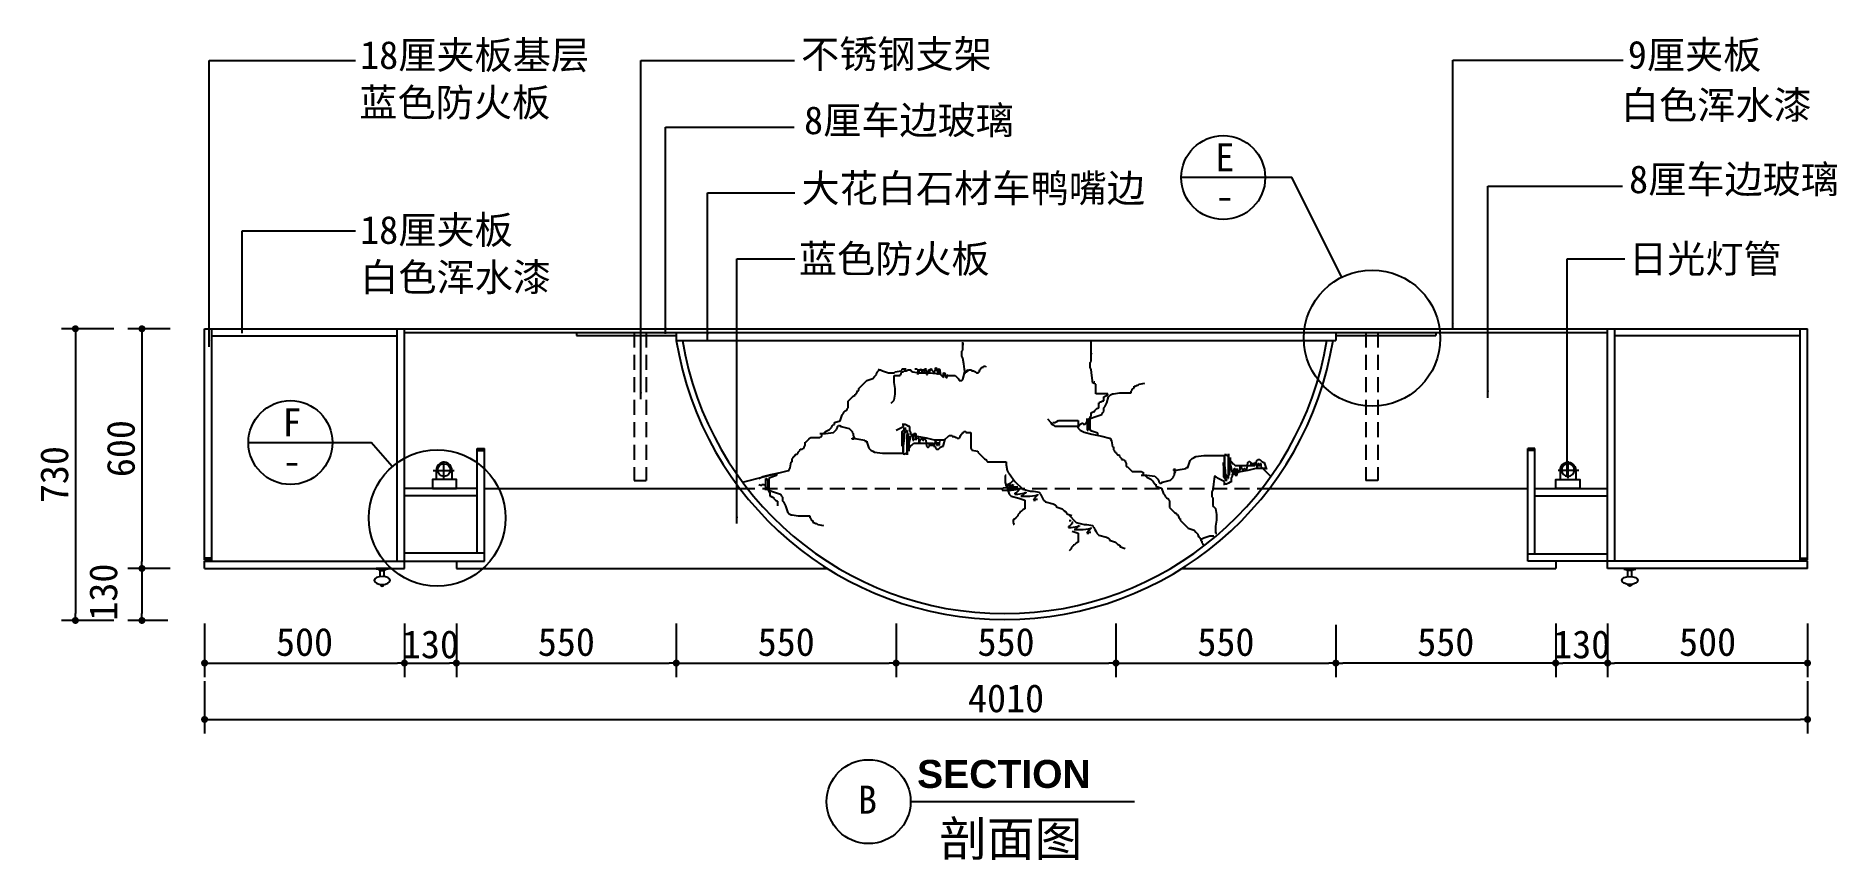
# Model space of a CAD drawing. Extents: x 514 to 5019, y 2591 to 4654.
import ezdxf
from ezdxf.enums import TextEntityAlignment as Align

# ---------------------------------------------------------------- set-up
doc = ezdxf.new("R2010")
doc.units = 0
doc.header["$LTSCALE"] = 150
doc.header["$MEASUREMENT"] = 0
doc.header["$PDMODE"] = 3
doc.header["$PDSIZE"] = -3
doc.linetypes.add('DASHED2', pattern=[0.375, 0.25, -0.125])
doc.layers.get('0').update_dxf_attribs({"linetype": 'CONTINUOUS'})
doc.layers.get('DEFPOINTS').update_dxf_attribs({"linetype": 'CONTINUOUS'})
for name, color, linetype in [('2', 2, 'CONTINUOUS'), ('3', 3, 'CONTINUOUS'), ('4', 4, 'CONTINUOUS'), ('7', 7, 'CONTINUOUS'), ('BH', 3, 'CONTINUOUS'), ('DIM', 3, 'CONTINUOUS'), ('TEXT', 3, 'CONTINUOUS'), ('X', 7, 'CONTINUOUS')]:
    doc.layers.add(name, color=color, linetype=linetype)
doc.styles.add('HT', font='swisseb.ttf')
doc.styles.add('HZ', font='')
doc.styles.get('HZ').set_extended_font_data('仿宋_GB2312')
doc.dimstyles.get("Standard").update_dxf_attribs({"dimscale": 35, "dimtxt": 2, "dimasz": 0.5, "dimexe": 1, "dimexo": 1, "dimgap": 0.5, "dimtad": 1, "dimdec": 0, "dimzin": 0, "dimtxsty": 'HZ', "dimblk1": 'DOT', "dimblk2": 'DOT', "dimsah": 1, "dimcen": 0, "dimazin": 3, "dimtfac": 0.5, "dimtdec": 0, "dimtmove": 0, "dimatfit": 3, "dimtolj": 1, "dimtzin": 0})

msp = doc.modelspace()

# ---------------------------------------------------------------- texts
at = {"layer": 'TEXT', "style": 'HZ'}
for s, p in [('18厘夹板基层', (1324.9, 4571.6)), ('不锈钢支架', (2427.7, 4573.9)), ('9厘夹板', (4496.2, 4572.2)), ('蓝色防火板', (1322.8, 4452.7)), ('白色浑水漆', (4478.7, 4446.3)), ('8厘车边玻璃', (2435.4, 4408.3)), ('8厘车边玻璃', (4499.4, 4260.5)), ('大花白石材车鸭嘴边', (2429, 4238.1)), ('18厘夹板', (1324.9, 4133.7)), ('蓝色防火板', (2422.1, 4061.4)), ('日光灯管', (4499.1, 4061.4)), ('白色浑水漆', (1324.9, 4015.3))]:
    msp.add_text(s, height=70, dxfattribs=at).set_placement(p)
for s, p in [('E', (3487.9, 4315.5)), ('F', (1154.3, 3652.1))]:
    msp.add_text(s, height=70, dxfattribs=at).set_placement(p, align=Align.CENTER)
at = {"layer": 'TEXT', "style": 'HZ', "text_generation_flag": 2}
for p in [(3488.1, 4218.3), (1154.5, 3554.8)]:
    msp.add_text('-', height=70, dxfattribs=at).set_placement(p, align=Align.CENTER)
at = {"layer": 'TEXT', "linetype": 'BYBLOCK'}
for s, height, style, p in [('SECTION', 70, 'HT', (2718, 2771.6)), ('B', 70, 'HZ', (2570.3, 2707.3)), ('剖面图', 87.5, 'HZ', (2773.6, 2600.7))]:
    msp.add_text(s, height=height, dxfattribs=dict(at, style=style)).set_placement(p)

# ---------------------------------------------------------------- blocks, each defined once
blk = doc.blocks.new('C拉手5')
at = {"layer": '3'}
for p, q in [((0, 30), (0, 0)), ((0, 30), (2, 30)), ((0, 15), (0, 5)), ((0, 15), (0, 15)), ((0, 0), (2, 0)), ((20.3, 20), (5, 20)), ((5, 10), (5, 20)), ((20.3, 10), (5, 10))]:
    blk.add_line(p, q, dxfattribs=at)
for centre, radius, start, end in [((20.7, 30.2), 18.7, 180.4735, 212.925), ((20.7, -0.2), 18.7, 147.075, 179.5265), ((39, 15), 5, 278.4513, 81.5487)]:
    blk.add_arc(centre, radius, start, end, dxfattribs=at)
blk.add_ellipse((30, 15), major_axis=(0, -20), ratio=0.5, start_param=-1.570796, end_param=4.712389, dxfattribs=at)
blk = doc.blocks.new('_DOT')
at = {"color": 0, "linetype": 'BYBLOCK'}
blk.add_line((-0.5, 0), (-1, 0), dxfattribs=at)
at = {"color": 0, "linetype": 'BYBLOCK', "const_width": 0.5}
blk.add_lwpolyline([(-0.25, 0, 1), (0.25, 0, 1)], format="xyb", close=True, dxfattribs=at)
blk = doc.blocks.new('*D9')
at = {"color": 0, "linetype": 'BYBLOCK'}
for p, q in [((30285.6, -18729.7), (30285.6, -18863.6)), ((30785.6, -18729.7), (30785.6, -18863.6)), ((30768.1, -18828.6), (30303.1, -18828.6))]:
    blk.add_line(p, q, dxfattribs=at)
at = {"layer": 'DEFPOINTS', "color": 0, "linetype": 'BYBLOCK'}
for p in [(30285.6, -18694.7), (30785.6, -18694.7), (30285.6, -18828.6)]:
    blk.add_point(p, dxfattribs=at)
at = {"color": 0, "linetype": 'BYBLOCK', "xscale": 17.5, "yscale": 17.5, "zscale": 17.5, "rotation": 180}
blk.add_blockref('_DOT', (30285.6, -18828.6), dxfattribs=at)
at = {"color": 0, "linetype": 'BYBLOCK', "xscale": 17.5, "yscale": 17.5, "zscale": 17.5}
blk.add_blockref('_DOT', (30785.6, -18828.6), dxfattribs=at)
at = {"color": 0, "linetype": 'BYBLOCK', "insert": (30535.6, -18776.1), "char_height": 70, "attachment_point": 5, "style": 'HZ'}
blk.add_mtext('\\A1;500', dxfattribs=at)
blk = doc.blocks.new('*D10')
at = {"color": 0, "linetype": 'BYBLOCK'}
for p, q in [((26775.6, -18873.5), (26775.6, -19004.7)), ((30785.6, -18873.5), (30785.6, -19004.7)), ((26793.1, -18969.7), (30768.1, -18969.7))]:
    blk.add_line(p, q, dxfattribs=at)
at = {"layer": 'DEFPOINTS', "color": 0, "linetype": 'BYBLOCK'}
for p in [(26775.6, -18838.5), (30785.6, -18838.5), (30785.6, -18969.7)]:
    blk.add_point(p, dxfattribs=at)
at = {"color": 0, "linetype": 'BYBLOCK', "xscale": 17.5, "yscale": 17.5, "zscale": 17.5, "rotation": 180}
blk.add_blockref('_DOT', (26775.6, -18969.7), dxfattribs=at)
at = {"color": 0, "linetype": 'BYBLOCK', "xscale": 17.5, "yscale": 17.5, "zscale": 17.5}
blk.add_blockref('_DOT', (30785.6, -18969.7), dxfattribs=at)
at = {"color": 0, "linetype": 'BYBLOCK', "insert": (28780.6, -18917.2), "char_height": 70, "attachment_point": 5, "style": 'HZ'}
blk.add_mtext('\\A1;4010', dxfattribs=at)
blk = doc.blocks.new('*D3')
at = {"color": 0, "linetype": 'BYBLOCK'}
for p, q in [((27405.6, -18729.7), (27405.6, -18863.6)), ((27955.6, -18733), (27955.6, -18863.6)), ((27423.1, -18828.6), (27938.1, -18828.6))]:
    blk.add_line(p, q, dxfattribs=at)
at = {"layer": 'DEFPOINTS', "color": 0, "linetype": 'BYBLOCK'}
for p in [(27405.6, -18694.7), (27955.6, -18698), (27955.6, -18828.6)]:
    blk.add_point(p, dxfattribs=at)
at = {"color": 0, "linetype": 'BYBLOCK', "xscale": 17.5, "yscale": 17.5, "zscale": 17.5, "rotation": 180}
blk.add_blockref('_DOT', (27405.6, -18828.6), dxfattribs=at)
at = {"color": 0, "linetype": 'BYBLOCK', "xscale": 17.5, "yscale": 17.5, "zscale": 17.5}
blk.add_blockref('_DOT', (27955.6, -18828.6), dxfattribs=at)
at = {"color": 0, "linetype": 'BYBLOCK', "insert": (27680.6, -18776.1), "char_height": 70, "attachment_point": 5, "style": 'HZ'}
blk.add_mtext('\\A1;550', dxfattribs=at)
blk = doc.blocks.new('*D15')
at = {"color": 0, "linetype": 'BYBLOCK'}
for p, q in [((26529.5, -17991.7), (26398, -17991.7)), ((26433, -18009.2), (26433, -18704.4)), ((26529.5, -18721.9), (26398, -18721.9))]:
    blk.add_line(p, q, dxfattribs=at)
at = {"layer": 'DEFPOINTS', "color": 0, "linetype": 'BYBLOCK'}
for p in [(26564.5, -17991.7), (26433, -18721.9), (26564.5, -18721.9)]:
    blk.add_point(p, dxfattribs=at)
at = {"color": 0, "linetype": 'BYBLOCK', "xscale": 17.5, "yscale": 17.5, "zscale": 17.5}
for p, rotation in [((26433, -17991.7), 90), ((26433, -18721.9), 270)]:
    blk.add_blockref('_DOT', p, dxfattribs=dict(at, rotation=rotation))
at = {"color": 0, "linetype": 'BYBLOCK', "insert": (26380.5, -18356.8), "char_height": 70, "attachment_point": 5, "rotation": 90, "style": 'HZ'}
blk.add_mtext('\\A1;730', dxfattribs=at)
blk = doc.blocks.new('*D11')
at = {"color": 0, "linetype": 'BYBLOCK'}
for p, q in [((889, 3921.1), (783.1, 3921.1)), ((818.1, 3903.6), (818.1, 3338.6)), ((889, 3321.1), (783.1, 3321.1))]:
    blk.add_line(p, q, dxfattribs=at)
at = {"layer": 'DEFPOINTS', "color": 0, "linetype": 'BYBLOCK'}
for p in [(924, 3921.1), (818.1, 3321.1), (924, 3321.1)]:
    blk.add_point(p, dxfattribs=at)
at = {"color": 0, "linetype": 'BYBLOCK', "xscale": 17.5, "yscale": 17.5, "zscale": 17.5}
for p, rotation in [((818.1, 3921.1), 90), ((818.1, 3321.1), 270)]:
    blk.add_blockref('_DOT', p, dxfattribs=dict(at, rotation=rotation))
at = {"color": 0, "linetype": 'BYBLOCK', "insert": (765.6, 3621.1), "char_height": 70, "attachment_point": 5, "rotation": 90, "style": 'HZ'}
blk.add_mtext('\\A1;600', dxfattribs=at)
blk = doc.blocks.new('*D1')
at = {"color": 0, "linetype": 'BYBLOCK'}
for p, q in [((26775.6, -18729.7), (26775.6, -18863.6)), ((27275.6, -18729.7), (27275.6, -18863.6)), ((26793.1, -18828.6), (27258.1, -18828.6))]:
    blk.add_line(p, q, dxfattribs=at)
at = {"layer": 'DEFPOINTS', "color": 0, "linetype": 'BYBLOCK'}
for p in [(26775.6, -18694.7), (27275.6, -18694.7), (27275.6, -18828.6)]:
    blk.add_point(p, dxfattribs=at)
at = {"color": 0, "linetype": 'BYBLOCK', "xscale": 17.5, "yscale": 17.5, "zscale": 17.5, "rotation": 180}
blk.add_blockref('_DOT', (26775.6, -18828.6), dxfattribs=at)
at = {"color": 0, "linetype": 'BYBLOCK', "xscale": 17.5, "yscale": 17.5, "zscale": 17.5}
blk.add_blockref('_DOT', (27275.6, -18828.6), dxfattribs=at)
at = {"color": 0, "linetype": 'BYBLOCK', "insert": (27025.6, -18776.1), "char_height": 70, "attachment_point": 5, "style": 'HZ'}
blk.add_mtext('\\A1;500', dxfattribs=at)
blk = doc.blocks.new('*D14')
at = {"color": 0, "linetype": 'BYBLOCK'}
for p, q in [((882.5, 3321.1), (783.1, 3321.1)), ((818.1, 3303.6), (818.1, 3208.4)), ((882.5, 3190.9), (783.1, 3190.9))]:
    blk.add_line(p, q, dxfattribs=at)
at = {"layer": 'DEFPOINTS', "color": 0, "linetype": 'BYBLOCK'}
for p in [(917.5, 3321.1), (818.1, 3190.9), (917.5, 3190.9)]:
    blk.add_point(p, dxfattribs=at)
at = {"color": 0, "linetype": 'BYBLOCK', "xscale": 17.5, "yscale": 17.5, "zscale": 17.5}
for p, rotation in [((818.1, 3321.1), 90), ((818.1, 3190.9), 270)]:
    blk.add_blockref('_DOT', p, dxfattribs=dict(at, rotation=rotation))
at = {"color": 0, "linetype": 'BYBLOCK', "insert": (721.8, 3261.8), "char_height": 70, "attachment_point": 5, "rotation": 90, "style": 'HZ'}
blk.add_mtext('\\A1;130', dxfattribs=at)
blk = doc.blocks.new('*D2')
at = {"color": 0, "linetype": 'BYBLOCK'}
for p, q in [((27275.6, -18729.7), (27275.6, -18863.6)), ((27405.6, -18729.7), (27405.6, -18863.6)), ((27293.1, -18828.6), (27388.1, -18828.6))]:
    blk.add_line(p, q, dxfattribs=at)
at = {"layer": 'DEFPOINTS', "color": 0, "linetype": 'BYBLOCK'}
for p in [(27275.6, -18694.7), (27405.6, -18694.7), (27405.6, -18828.6)]:
    blk.add_point(p, dxfattribs=at)
at = {"color": 0, "linetype": 'BYBLOCK', "xscale": 17.5, "yscale": 17.5, "zscale": 17.5, "rotation": 180}
blk.add_blockref('_DOT', (27275.6, -18828.6), dxfattribs=at)
at = {"color": 0, "linetype": 'BYBLOCK', "xscale": 17.5, "yscale": 17.5, "zscale": 17.5}
blk.add_blockref('_DOT', (27405.6, -18828.6), dxfattribs=at)
at = {"color": 0, "linetype": 'BYBLOCK', "insert": (27340.6, -18782.1), "char_height": 70, "attachment_point": 5, "style": 'HZ'}
blk.add_mtext('\\A1;130', dxfattribs=at)
blk = doc.blocks.new('D-RG')
at = {"layer": '3'}
for p, q in [((-25.2, 40.9), (21.9, 40.9)), ((-1, 23.3), (-1, 62.2))]:
    blk.add_line(p, q, dxfattribs=at)
blk.add_circle((-0.7, 41.9), 14.4, dxfattribs=at)
at = {"layer": '7'}
for p, q in [((-18.3, 41.9), (-18.3, 20.3)), ((17, 41.9), (17, 20.3))]:
    blk.add_line(p, q, dxfattribs=at)
blk.add_lwpolyline([(27.2, 0), (27.2, 20.3), (-27.2, 20.3), (-27.2, 0)], close=True, dxfattribs=at)
blk.add_arc((-0.7, 41.9), 17.6, 356.8047, 183.1953, dxfattribs=at)
blk = doc.blocks.new('日光灯')
at = {"layer": '7', "xscale": 1.104224081122632, "yscale": 1.104224081122632, "zscale": 1.104224081122632, "rotation": 90}
blk.add_blockref('D-RG', (46.3, 16.6), dxfattribs=at)
blk = doc.blocks.new('*D5')
at = {"color": 0, "linetype": 'BYBLOCK'}
for p, q in [((28505.6, -18729.7), (28505.6, -18863.6)), ((29055.6, -18733), (29055.6, -18863.6)), ((28523.1, -18828.6), (29038.1, -18828.6))]:
    blk.add_line(p, q, dxfattribs=at)
at = {"layer": 'DEFPOINTS', "color": 0, "linetype": 'BYBLOCK'}
for p in [(28505.6, -18694.7), (29055.6, -18698), (29055.6, -18828.6)]:
    blk.add_point(p, dxfattribs=at)
at = {"color": 0, "linetype": 'BYBLOCK', "xscale": 17.5, "yscale": 17.5, "zscale": 17.5, "rotation": 180}
blk.add_blockref('_DOT', (28505.6, -18828.6), dxfattribs=at)
at = {"color": 0, "linetype": 'BYBLOCK', "xscale": 17.5, "yscale": 17.5, "zscale": 17.5}
blk.add_blockref('_DOT', (29055.6, -18828.6), dxfattribs=at)
at = {"color": 0, "linetype": 'BYBLOCK', "insert": (28780.6, -18776.1), "char_height": 70, "attachment_point": 5, "style": 'HZ'}
blk.add_mtext('\\A1;550', dxfattribs=at)
blk = doc.blocks.new('*D4')
at = {"color": 0, "linetype": 'BYBLOCK'}
for p, q in [((27955.6, -18729.7), (27955.6, -18863.6)), ((28505.6, -18733), (28505.6, -18863.6)), ((27973.1, -18828.6), (28488.1, -18828.6))]:
    blk.add_line(p, q, dxfattribs=at)
at = {"layer": 'DEFPOINTS', "color": 0, "linetype": 'BYBLOCK'}
for p in [(27955.6, -18694.7), (28505.6, -18698), (28505.6, -18828.6)]:
    blk.add_point(p, dxfattribs=at)
at = {"color": 0, "linetype": 'BYBLOCK', "xscale": 17.5, "yscale": 17.5, "zscale": 17.5, "rotation": 180}
blk.add_blockref('_DOT', (27955.6, -18828.6), dxfattribs=at)
at = {"color": 0, "linetype": 'BYBLOCK', "xscale": 17.5, "yscale": 17.5, "zscale": 17.5}
blk.add_blockref('_DOT', (28505.6, -18828.6), dxfattribs=at)
at = {"color": 0, "linetype": 'BYBLOCK', "insert": (28230.6, -18776.1), "char_height": 70, "attachment_point": 5, "style": 'HZ'}
blk.add_mtext('\\A1;550', dxfattribs=at)
blk = doc.blocks.new('*D7')
at = {"color": 0, "linetype": 'BYBLOCK'}
for p, q in [((29605.6, -18733), (29605.6, -18863.6)), ((30155.6, -18729.7), (30155.6, -18863.6)), ((30138.1, -18828.6), (29623.1, -18828.6))]:
    blk.add_line(p, q, dxfattribs=at)
at = {"layer": 'DEFPOINTS', "color": 0, "linetype": 'BYBLOCK'}
for p in [(30155.6, -18694.7), (29605.6, -18698), (29605.6, -18828.6)]:
    blk.add_point(p, dxfattribs=at)
at = {"color": 0, "linetype": 'BYBLOCK', "xscale": 17.5, "yscale": 17.5, "zscale": 17.5, "rotation": 180}
blk.add_blockref('_DOT', (29605.6, -18828.6), dxfattribs=at)
at = {"color": 0, "linetype": 'BYBLOCK', "xscale": 17.5, "yscale": 17.5, "zscale": 17.5}
blk.add_blockref('_DOT', (30155.6, -18828.6), dxfattribs=at)
at = {"color": 0, "linetype": 'BYBLOCK', "insert": (29880.6, -18776.1), "char_height": 70, "attachment_point": 5, "style": 'HZ'}
blk.add_mtext('\\A1;550', dxfattribs=at)
blk = doc.blocks.new('*D6')
at = {"color": 0, "linetype": 'BYBLOCK'}
for p, q in [((29055.6, -18729.7), (29055.6, -18863.6)), ((29605.6, -18733), (29605.6, -18863.6)), ((29073.1, -18828.6), (29588.1, -18828.6))]:
    blk.add_line(p, q, dxfattribs=at)
at = {"layer": 'DEFPOINTS', "color": 0, "linetype": 'BYBLOCK'}
for p in [(29055.6, -18694.7), (29605.6, -18698), (29605.6, -18828.6)]:
    blk.add_point(p, dxfattribs=at)
at = {"color": 0, "linetype": 'BYBLOCK', "xscale": 17.5, "yscale": 17.5, "zscale": 17.5, "rotation": 180}
blk.add_blockref('_DOT', (29055.6, -18828.6), dxfattribs=at)
at = {"color": 0, "linetype": 'BYBLOCK', "xscale": 17.5, "yscale": 17.5, "zscale": 17.5}
blk.add_blockref('_DOT', (29605.6, -18828.6), dxfattribs=at)
at = {"color": 0, "linetype": 'BYBLOCK', "insert": (29330.6, -18776.1), "char_height": 70, "attachment_point": 5, "style": 'HZ'}
blk.add_mtext('\\A1;550', dxfattribs=at)
blk = doc.blocks.new('*D8')
at = {"color": 0, "linetype": 'BYBLOCK'}
for p, q in [((30155.6, -18729.7), (30155.6, -18863.6)), ((30285.6, -18729.7), (30285.6, -18863.6)), ((30268.1, -18828.6), (30173.1, -18828.6))]:
    blk.add_line(p, q, dxfattribs=at)
at = {"layer": 'DEFPOINTS', "color": 0, "linetype": 'BYBLOCK'}
for p in [(30155.6, -18694.7), (30285.6, -18694.7), (30155.6, -18828.6)]:
    blk.add_point(p, dxfattribs=at)
at = {"color": 0, "linetype": 'BYBLOCK', "xscale": 17.5, "yscale": 17.5, "zscale": 17.5, "rotation": 180}
blk.add_blockref('_DOT', (30155.6, -18828.6), dxfattribs=at)
at = {"color": 0, "linetype": 'BYBLOCK', "xscale": 17.5, "yscale": 17.5, "zscale": 17.5}
blk.add_blockref('_DOT', (30285.6, -18828.6), dxfattribs=at)
at = {"color": 0, "linetype": 'BYBLOCK', "insert": (30220.6, -18782.1), "char_height": 70, "attachment_point": 5, "style": 'HZ'}
blk.add_mtext('\\A1;130', dxfattribs=at)

# ---------------------------------------------------------------- dimensions: what is measured, and where the dimension line sits
at = {"layer": 'DIM'}
for base, p1, p2, picture, middle, set_off in [((612.4, 3190.9), (743.9, 3921.1), (743.9, 3190.9), '*D15', (540.5, 3556), (-25820.5, 21912.8)), ((778.9, 3321.1), (884.8, 3921.1), (884.8, 3321.1), '*D11', (726.4, 3621.1), (-39.1, 0))]:
    dim = msp.add_linear_dim(base=base, p1=p1, p2=p2, angle=90, dimstyle='STANDARD', dxfattribs=at)
    dim.commit()
    dim.dimension.update_dxf_attribs({"geometry": picture, "text_midpoint": middle, "insert": set_off})
dim = msp.add_linear_dim(base=(778.9, 3190.9), p1=(878.3, 3321.1), p2=(878.3, 3190.9), angle=90, dimstyle='STANDARD', dxfattribs=at)
dim.commit()
dim.dimension.update_dxf_attribs({"geometry": '*D14', "text_midpoint": (682.7, 3261.8), "dimtype": 128, "insert": (-39.1, 0)})
for base, p1, p2, picture, middle in [((1435.7, 3084.2), (935.7, 3218.2), (1435.7, 3218.2), '*D1', (1185.7, 3136.7)), ((2115.7, 3084.2), (1565.7, 3218.2), (2115.7, 3214.8), '*D3', (1840.7, 3136.7)), ((2665.7, 3084.2), (2115.7, 3218.2), (2665.7, 3214.8), '*D4', (2390.7, 3136.7)), ((3215.7, 3084.2), (2665.7, 3218.2), (3215.7, 3214.8), '*D5', (2940.7, 3136.7)), ((3765.7, 3084.2), (3215.7, 3218.2), (3765.7, 3214.8), '*D6', (3490.7, 3136.7)), ((3765.7, 3084.2), (4315.7, 3218.2), (3765.7, 3214.8), '*D7', (4040.7, 3136.7)), ((4445.7, 3084.2), (4945.7, 3218.2), (4445.7, 3218.2), '*D9', (4695.7, 3136.7)), ((4945.7, 2943.1), (935.7, 3074.3), (4945.7, 3074.3), '*D10', (2940.7, 2995.6))]:
    dim = msp.add_linear_dim(base=base, p1=p1, p2=p2, dimstyle='STANDARD', dxfattribs=at)
    dim.commit()
    dim.dimension.update_dxf_attribs({"geometry": picture, "text_midpoint": middle, "insert": (-25839.9, 21912.8)})
for base, p1, p2, picture, middle in [((1565.7, 3084.2), (1435.7, 3218.2), (1565.7, 3218.2), '*D2', (1500.7, 3130.8)), ((4315.7, 3084.2), (4445.7, 3218.2), (4315.7, 3218.2), '*D8', (4380.7, 3130.8))]:
    dim = msp.add_linear_dim(base=base, p1=p1, p2=p2, dimstyle='STANDARD', dxfattribs=at)
    dim.commit()
    dim.dimension.update_dxf_attribs({"geometry": picture, "text_midpoint": middle, "dimtype": 128, "insert": (-25839.9, 21912.8)})

# ---------------------------------------------------------------- linework, layer by layer
at = {"layer": '2'}
msp.add_line((935.7, 3921.1), (4945.7, 3921.1), dxfattribs=at)
at = {"layer": '3', "linetype": 'DASHED2'}
for p, q in [((2010.7, 3912.1), (2010.7, 3541.1)), ((2040.7, 3912.1), (2040.7, 3541.1)), ((3840.7, 3912.1), (3840.7, 3541.1)), ((3870.7, 3912.1), (3870.7, 3541.1)), ((2010.7, 3541.1), (2040.7, 3541.1)), ((2274.9, 3521.1), (3599.4, 3521.1)), ((3870.7, 3541.1), (3840.7, 3541.1))]:
    msp.add_line(p, q, dxfattribs=at)
at = {"layer": '3'}
msp.add_arc((2937.2, 4025.2), 817.2, 189.3681, 350.6319, dxfattribs=at)
at = {"layer": '4'}
for p, q in [((935.7, 3342.1), (935.7, 3921.1)), ((4945.7, 3342.1), (4945.7, 3921.1)), ((935.7, 3321.1), (935.7, 3339.1)), ((1435.7, 3321.1), (1435.7, 3339.1)), ((1565.7, 3339.1), (1565.7, 3321.1)), ((4315.7, 3339.1), (4315.7, 3321.1)), ((4445.7, 3321.1), (4445.7, 3339.1)), ((4945.7, 3321.1), (4945.7, 3339.1)), ((935.7, 3321.1), (1435.7, 3321.1)), ((1565.7, 3321.1), (2493.4, 3321.1)), ((3380.9, 3321.1), (4315.7, 3321.1)), ((4945.7, 3321.1), (4445.7, 3321.1))]:
    msp.add_line(p, q, dxfattribs=at)
msp.add_arc((2937.2, 4025.2), 832.2, 189.1978, 350.8022, dxfattribs=at)
at = {"layer": '7'}
for p, q in [((953.7, 3342.1), (953.7, 3921.1)), ((1417.7, 3339.1), (1417.7, 3921.1)), ((1435.7, 3339.1), (1435.7, 3921.1)), ((4445.7, 3339.1), (4445.7, 3921.1)), ((4463.7, 3342.2), (4463.7, 3921.1)), ((4927.7, 3342.1), (4927.7, 3921.1)), ((953.7, 3903.1), (1417.7, 3903.1)), ((1435.7, 3912.1), (4445.7, 3912.1)), ((1865.7, 3912.1), (1865.7, 3904.1)), ((1865.7, 3904.1), (2115.7, 3904.1)), ((2115.7, 3912.1), (2115.7, 3892.1)), ((2115.7, 3892.1), (3765.7, 3892.1)), ((3765.7, 3912.1), (3765.7, 3892.1)), ((3765.7, 3904.1), (4015.7, 3904.1)), ((4015.7, 3912.1), (4015.7, 3904.1)), ((4927.7, 3903.1), (4463.7, 3903.1)), ((1617.7, 3360.1), (1617.7, 3621.1)), ((1617.7, 3621.1), (1635.7, 3621.1)), ((1617.7, 3616.1), (1635.7, 3616.1)), ((1635.7, 3339.1), (1635.7, 3621.1)), ((4245.7, 3339.1), (4245.7, 3621.1)), ((4263.7, 3621.1), (4245.7, 3621.1)), ((4245.7, 3342.1), (4245.7, 3616.1)), ((4263.7, 3616.1), (4245.7, 3616.1)), ((4263.7, 3357.1), (4263.7, 3621.1)), ((1617.7, 3521.1), (1435.7, 3521.1)), ((1635.7, 3521.1), (2274.9, 3521.1)), ((3599.4, 3521.1), (4245.7, 3521.1)), ((4263.7, 3521.1), (4445.7, 3521.1)), ((1617.7, 3503.1), (1435.7, 3503.1)), ((4263.7, 3503.1), (4445.7, 3503.1)), ((953.7, 3347.1), (935.7, 3347.1)), ((953.7, 3342.1), (935.7, 3342.1)), ((935.7, 3339.1), (1635.7, 3339.1)), ((1435.7, 3360.1), (1635.7, 3360.1)), ((4445.7, 3357.1), (4245.7, 3357.1)), ((4945.7, 3339.1), (4245.7, 3339.1)), ((4927.7, 3347.1), (4945.7, 3347.1)), ((4927.7, 3342.1), (4945.7, 3342.1))]:
    msp.add_line(p, q, dxfattribs=at)
at = {"layer": 'BH', "color": 3}
for p, q in [((2832.9, 3882.3), (2832.9, 3887.2)), ((2832.9, 3882.3), (2835.3, 3882.3)), ((2835.3, 3882.3), (2832.9, 3882.3)), ((2832.9, 3867.6), (2832.9, 3882.3)), ((3153.3, 3838.9), (3153.3, 3892.1)), ((2830.4, 3865.1), (2832.9, 3867.6)), ((2830.4, 3852.8), (2830.4, 3865.1)), ((2832.9, 3847.9), (2830.4, 3852.8)), ((2835.3, 3833.2), (2832.9, 3847.9)), ((2837.8, 3813.6), (2835.3, 3833.2)), ((3150.8, 3836.4), (3153.3, 3838.9)), ((3150.8, 3824.1), (3150.8, 3836.4)), ((3153.3, 3858.5), (3155.7, 3860.9)), ((3153.3, 3853.6), (3153.3, 3858.5)), ((3153.3, 3853.6), (3155.7, 3853.6)), ((3155.7, 3853.6), (3153.3, 3853.6)), ((2585, 3784.2), (2587.5, 3786.6)), ((2587.5, 3786.6), (2592.4, 3791.5)), ((2592.4, 3791.5), (2607.1, 3796.4)), ((2607.1, 3796.4), (2612, 3801.3)), ((2612, 3801.3), (2614.5, 3803.8)), ((2614.5, 3803.8), (2616.9, 3806.3)), ((2616.9, 3808.7), (2619.4, 3813.6)), ((2616.9, 3806.3), (2616.9, 3808.7)), ((2619.4, 3813.6), (2621.8, 3816.1)), ((2621.8, 3816.1), (2624.3, 3821)), ((2624.3, 3818.5), (2626.7, 3818.5)), ((2626.7, 3818.5), (2631.7, 3816.1)), ((2631.7, 3816.1), (2646.4, 3811.2)), ((2646.4, 3811.2), (2661.1, 3811.2)), ((2661.1, 3811.2), (2663.6, 3813.6)), ((2661.1, 3786.6), (2661.1, 3803.8)), ((2661.1, 3803.8), (2675.8, 3803.8)), ((2663.6, 3771.9), (2661.1, 3786.6)), ((2663.6, 3813.6), (2678.3, 3816.1)), ((2675.8, 3803.8), (2675.8, 3806.3)), ((2675.8, 3806.3), (2678.3, 3806.3)), ((2678.3, 3816.1), (2680.7, 3818.5)), ((2678.3, 3811.2), (2680.7, 3813.6)), ((2678.3, 3806.3), (2678.3, 3811.2)), ((2680.7, 3818.5), (2680.7, 3821)), ((2680.7, 3821), (2690.6, 3821)), ((2680.7, 3813.6), (2683.2, 3813.6)), ((2683.2, 3813.6), (2685.6, 3816.1)), ((2685.6, 3816.1), (2690.6, 3816.1)), ((2690.6, 3816.1), (2695.5, 3818.5)), ((2695.5, 3818.5), (2702.8, 3818.5)), ((2702.8, 3818.5), (2702.8, 3816.1)), ((2702.8, 3816.1), (2707.7, 3813.6)), ((2707.7, 3813.6), (2722.5, 3811.2)), ((2712.6, 3821), (2717.6, 3821)), ((2717.6, 3821), (2720, 3818.5)), ((2720, 3818.5), (2720, 3806.3)), ((2720, 3818.5), (2734.7, 3818.5)), ((2720, 3808.7), (2722.5, 3811.2)), ((2720, 3806.3), (2720, 3808.7)), ((2722.5, 3813.6), (2724.9, 3816.1)), ((2722.5, 3811.2), (2722.5, 3813.6)), ((2722.5, 3811.2), (2749.5, 3811.2)), ((2724.9, 3818.5), (2727.4, 3821)), ((2724.9, 3816.1), (2724.9, 3818.5)), ((2727.4, 3821), (2727.4, 3818.5)), ((2727.4, 3818.5), (2729.8, 3816.1)), ((2729.8, 3816.1), (2729.8, 3811.2)), ((2729.8, 3811.2), (2732.3, 3811.2)), ((2732.3, 3811.2), (2734.7, 3813.6)), ((2734.7, 3818.5), (2737.2, 3821)), ((2734.7, 3813.6), (2737.2, 3816.1)), ((2737.2, 3821), (2742.1, 3821)), ((2737.2, 3816.1), (2737.2, 3818.5)), ((2737.2, 3818.5), (2739.6, 3818.5)), ((2739.6, 3818.5), (2739.6, 3816.1)), ((2739.6, 3816.1), (2742.1, 3811.2)), ((2742.1, 3811.2), (2742.1, 3806.3)), ((2742.1, 3806.3), (2744.5, 3806.3)), ((2744.5, 3813.6), (2747, 3816.1)), ((2744.5, 3806.3), (2744.5, 3813.6)), ((2747, 3816.1), (2747, 3818.5)), ((2747, 3818.5), (2749.5, 3818.5)), ((2749.5, 3813.6), (2751.9, 3818.5)), ((2749.5, 3818.5), (2749.5, 3811.2)), ((2749.5, 3811.2), (2749.5, 3813.6)), ((2749.5, 3811.2), (2774, 3808.7)), ((2751.9, 3818.5), (2751.9, 3821)), ((2751.9, 3821), (2754.4, 3821)), ((2754.4, 3821), (2754.4, 3818.5)), ((2754.4, 3818.5), (2759.3, 3813.6)), ((2759.3, 3813.6), (2759.3, 3811.2)), ((2759.3, 3811.2), (2761.7, 3811.2)), ((2761.7, 3813.6), (2764.2, 3818.5)), ((2761.7, 3811.2), (2761.7, 3813.6)), ((2764.2, 3818.5), (2764.2, 3823.4)), ((2764.2, 3823.4), (2766.6, 3823.4)), ((2766.6, 3823.4), (2766.6, 3818.5)), ((2766.6, 3818.5), (2769.1, 3813.6)), ((2769.1, 3813.6), (2769.1, 3808.7)), ((2769.1, 3808.7), (2771.5, 3808.7)), ((2771.5, 3808.7), (2771.5, 3821)), ((2771.5, 3821), (2774, 3821)), ((2774, 3821), (2776.4, 3806.3)), ((2774, 3808.7), (2776.4, 3806.3)), ((2776.4, 3806.3), (2778.9, 3803.8)), ((2776.4, 3806.3), (2781.4, 3801.3)), ((2778.9, 3803.8), (2813.3, 3803.8)), ((2781.4, 3801.3), (2783.8, 3798.9)), ((2783.8, 3798.9), (2783.8, 3811.2)), ((2783.8, 3811.2), (2786.3, 3811.2)), ((2786.3, 3811.2), (2788.7, 3806.3)), ((2788.7, 3806.3), (2788.7, 3801.3)), ((2788.7, 3801.3), (2791.2, 3798.9)), ((2791.2, 3798.9), (2793.6, 3798.9)), ((2793.6, 3803.8), (2796.1, 3806.3)), ((2793.6, 3798.9), (2793.6, 3803.8)), ((2813.3, 3803.8), (2815.7, 3801.3)), ((2815.7, 3801.3), (2820.6, 3796.4)), ((2820.6, 3796.4), (2823.1, 3791.5)), ((2823.1, 3791.5), (2830.4, 3791.5)), ((2830.4, 3791.5), (2832.9, 3794)), ((2832.9, 3794), (2837.8, 3813.6)), ((2837.8, 3808.7), (2840.3, 3813.6)), ((2840.3, 3813.6), (2837.8, 3813.6)), ((2842.7, 3816.1), (2840.3, 3816.1)), ((2840.3, 3816.1), (2840.3, 3813.6)), ((2840.3, 3813.6), (2842.7, 3813.6)), ((2845.2, 3818.5), (2842.7, 3816.1)), ((2842.7, 3813.6), (2844.7, 3815.6)), ((2844.7, 3815.6), (2847.1, 3818)), ((2847.1, 3818), (2854.5, 3818)), ((2854.5, 3818), (2854.5, 3815.6)), ((2854.5, 3815.6), (2859.4, 3815.6)), ((2859.4, 3815.6), (2864.3, 3813.1)), ((2864.3, 3813.1), (2866.8, 3810.7)), ((2866.8, 3810.7), (2871.7, 3810.7)), ((2871.7, 3810.7), (2871.7, 3813.1)), ((2871.7, 3813.1), (2874.1, 3813.1)), ((2874.1, 3813.1), (2874.1, 3818)), ((2874.1, 3818), (2876.6, 3818)), ((2876.6, 3820.5), (2881.5, 3825.4)), ((2876.6, 3818), (2876.6, 3820.5)), ((2881.5, 3825.4), (2883.9, 3825.4)), ((2883.9, 3827.8), (2888.9, 3827.8)), ((2883.9, 3825.4), (2883.9, 3827.8)), ((2888.9, 3827.8), (2888.9, 3825.4)), ((3153.3, 3819.2), (3150.8, 3824.1)), ((3155.7, 3804.5), (3153.3, 3819.2)), ((3158.2, 3784.9), (3155.7, 3804.5)), ((3160.6, 3784.9), (3158.2, 3784.9)), ((3163.1, 3787.4), (3160.6, 3787.4)), ((3160.6, 3787.4), (3160.6, 3784.9)), ((3163.1, 3784.9), (3160.6, 3784.9)), ((3163.1, 3782.5), (3163.1, 3784.9)), ((3273.5, 3782.5), (3288.2, 3784.9)), ((2545.8, 3740), (2548.2, 3742.5)), ((2545.8, 3722.9), (2545.8, 3740)), ((2548.2, 3742.5), (2555.6, 3749.9)), ((2555.6, 3749.9), (2558, 3752.3)), ((2558, 3752.3), (2562.9, 3754.8)), ((2562.9, 3754.8), (2562.9, 3757.2)), ((2562.9, 3757.2), (2565.4, 3757.2)), ((2565.4, 3757.2), (2567.9, 3762.1)), ((2567.9, 3762.1), (2570.3, 3767)), ((2570.3, 3767), (2572.8, 3767)), ((2572.8, 3771.9), (2577.7, 3776.8)), ((2572.8, 3767), (2572.8, 3771.9)), ((2577.7, 3776.8), (2582.6, 3781.7)), ((2582.6, 3781.7), (2585, 3784.2)), ((2656.2, 3737.6), (2661.1, 3742.5)), ((2661.1, 3742.5), (2663.6, 3757.2)), ((2663.6, 3757.2), (2663.6, 3771.9)), ((3165.5, 3782.5), (3163.1, 3782.5)), ((3165.5, 3757.9), (3165.5, 3782.5)), ((3195, 3757.9), (3165.5, 3757.9)), ((3177.8, 3738.3), (3182.7, 3740.8)), ((3182.7, 3740.8), (3185.2, 3740.8)), ((3185.2, 3750.6), (3195, 3755.5)), ((3185.2, 3740.8), (3185.2, 3750.6)), ((3192.5, 3735.9), (3197.4, 3750.6)), ((3195, 3755.5), (3195, 3757.9)), ((3197.4, 3750.6), (3202.3, 3755.5)), ((3202.3, 3755.5), (3207.2, 3757.9)), ((3207.2, 3757.9), (3209.7, 3757.9)), ((3209.7, 3757.9), (3224.4, 3760.4)), ((3224.4, 3760.4), (3253.9, 3760.4)), ((3253.9, 3765.3), (3256.3, 3767.7)), ((3253.9, 3760.4), (3253.9, 3765.3)), ((3256.3, 3770.2), (3258.8, 3772.7)), ((3256.3, 3767.7), (3256.3, 3770.2)), ((3258.8, 3772.7), (3261.2, 3772.7)), ((3261.2, 3772.7), (3261.2, 3777.6)), ((3261.2, 3777.6), (3263.7, 3777.6)), ((3263.7, 3777.6), (3268.6, 3780)), ((3268.6, 3780), (3271, 3780)), ((3271, 3780), (3273.5, 3782.5)), ((2526.1, 3691), (2531, 3705.7)), ((2531, 3705.7), (2533.5, 3708.2)), ((2533.5, 3708.2), (2535.9, 3713.1)), ((2535.9, 3713.1), (2538.4, 3715.5)), ((2538.4, 3715.5), (2543.3, 3718)), ((2543.3, 3720.4), (2545.8, 3722.9)), ((2543.3, 3718), (2543.3, 3720.4)), ((2653.7, 3735.1), (2656.2, 3737.6)), ((3044, 3695.5), (3052.6, 3686.8)), ((3143.4, 3689.3), (3143.4, 3696.6)), ((3143.4, 3696.6), (3143.4, 3667.2)), ((3148.3, 3696.6), (3150.8, 3699.1)), ((3148.3, 3672.1), (3148.3, 3696.6)), ((3150.8, 3696.6), (3165.5, 3701.5)), ((3150.8, 3699.1), (3150.8, 3701.5)), ((3150.8, 3701.5), (3153.3, 3701.5)), ((3150.8, 3667.2), (3150.8, 3696.6)), ((3153.3, 3701.5), (3153.3, 3711.3)), ((3153.3, 3711.3), (3155.7, 3711.3)), ((3155.7, 3711.3), (3160.6, 3713.8)), ((3160.6, 3713.8), (3163.1, 3713.8)), ((3163.1, 3716.3), (3168, 3721.2)), ((3163.1, 3713.8), (3163.1, 3716.3)), ((3165.5, 3701.5), (3180.2, 3706.4)), ((3168, 3721.2), (3172.9, 3723.6)), ((3172.9, 3723.6), (3172.9, 3735.9)), ((3172.9, 3735.9), (3175.3, 3735.9)), ((3175.3, 3735.9), (3175.3, 3738.3)), ((3175.3, 3738.3), (3177.8, 3738.3)), ((3180.2, 3706.4), (3182.7, 3711.3)), ((3182.7, 3711.3), (3185.2, 3713.8)), ((3185.2, 3723.6), (3187.6, 3726.1)), ((3185.2, 3713.8), (3185.2, 3723.6)), ((3187.6, 3726.1), (3190.1, 3731)), ((3190.1, 3731), (3192.5, 3735.9)), ((2474.6, 3659.1), (2489.3, 3659.1)), ((2474.6, 3649.3), (2477, 3651.8)), ((2477, 3651.8), (2479.5, 3651.8)), ((2479.5, 3656.7), (2482, 3659.1)), ((2479.5, 3651.8), (2479.5, 3656.7)), ((2482, 3659.1), (2484.4, 3659.1)), ((2484.4, 3659.1), (2486.9, 3661.6)), ((2486.9, 3661.6), (2489.3, 3664)), ((2489.3, 3664), (2494.2, 3666.5)), ((2489.3, 3659.1), (2509, 3661.6)), ((2494.2, 3666.5), (2499.1, 3668.9)), ((2499.1, 3668.9), (2504, 3673.8)), ((2504, 3673.8), (2506.5, 3678.7)), ((2506.5, 3678.7), (2509, 3681.2)), ((2509, 3681.2), (2511.4, 3681.2)), ((2509, 3661.6), (2513.9, 3666.5)), ((2511.4, 3686.1), (2526.1, 3691)), ((2511.4, 3681.2), (2511.4, 3686.1)), ((2513.9, 3666.5), (2516.3, 3668.9)), ((2516.3, 3668.9), (2518.8, 3673.8)), ((2518.8, 3676.3), (2521.2, 3678.7)), ((2518.8, 3673.8), (2518.8, 3676.3)), ((2521.2, 3678.7), (2523.7, 3678.7)), ((2523.7, 3678.7), (2528.6, 3676.3)), ((2528.6, 3676.3), (2548.2, 3671.4)), ((2548.2, 3671.4), (2553.1, 3666.5)), ((2553.1, 3666.5), (2555.6, 3664)), ((2555.6, 3664), (2555.6, 3661.6)), ((2555.6, 3661.6), (2558, 3659.1)), ((2558, 3659.1), (2558, 3654.2)), ((2558, 3654.2), (2560.5, 3649.3)), ((2670.9, 3668.9), (2666, 3666.5)), ((2675.8, 3671.4), (2670.9, 3668.9)), ((2680.7, 3673.8), (2675.8, 3671.4)), ((2688.1, 3681.2), (2680.7, 3681.2)), ((2680.7, 3681.2), (2683.2, 3681.2)), ((2683.2, 3676.3), (2680.7, 3673.8)), ((2680.7, 3664), (2685.6, 3668.9)), ((2680.7, 3627.3), (2680.7, 3664)), ((2683.2, 3651.8), (2680.7, 3632.2)), ((2683.2, 3681.2), (2683.2, 3676.3)), ((2685.6, 3661.6), (2683.2, 3656.7)), ((2683.2, 3656.7), (2683.2, 3651.8)), ((2683.2, 3651.8), (2685.6, 3656.7)), ((2683.2, 3612.5), (2683.2, 3651.8)), ((2685.6, 3668.9), (2685.6, 3673.8)), ((2685.6, 3673.8), (2685.6, 3646.9)), ((2688.1, 3668.9), (2685.6, 3666.5)), ((2685.6, 3666.5), (2685.6, 3661.6)), ((2685.6, 3656.7), (2688.1, 3661.6)), ((2693, 3678.7), (2688.1, 3681.2)), ((2688.1, 3673.8), (2688.1, 3668.9)), ((2688.1, 3664), (2690.6, 3664)), ((2688.1, 3661.6), (2688.1, 3664)), ((2690.6, 3664), (2690.6, 3666.5)), ((2690.6, 3666.5), (2693, 3666.5)), ((2697.9, 3676.3), (2693, 3678.7)), ((2693, 3666.5), (2693, 3605.2)), ((2693, 3656.7), (2695.5, 3659.1)), ((2693, 3605.2), (2693, 3656.7)), ((2695.5, 3659.1), (2695.5, 3656.7)), ((2695.5, 3656.7), (2697.9, 3642)), ((2700.4, 3676.3), (2697.9, 3676.3)), ((2697.9, 3632.2), (2702.8, 3651.8)), ((2700.4, 3666.5), (2700.4, 3676.3)), ((2702.8, 3661.6), (2700.4, 3666.5)), ((2702.8, 3656.7), (2702.8, 3661.6)), ((2717.6, 3651.8), (2702.8, 3656.7)), ((2702.8, 3651.8), (2705.3, 3654.2)), ((2705.3, 3654.2), (2705.3, 3656.7)), ((2705.3, 3656.7), (2707.7, 3656.7)), ((2707.7, 3656.7), (2707.7, 3642)), ((2710.2, 3642), (2710.2, 3659.1)), ((2710.2, 3659.1), (2715.1, 3659.1)), ((2715.1, 3659.1), (2715.1, 3642)), ((2742.1, 3646.9), (2717.6, 3651.8)), ((2717.6, 3649.3), (2717.6, 3651.8)), ((2717.6, 3651.8), (2720, 3651.8)), ((2720, 3651.8), (2720, 3649.3)), ((2788.7, 3644.4), (2796.1, 3651.8)), ((2796.1, 3651.8), (2798.5, 3654.2)), ((2798.5, 3654.2), (2805.9, 3654.2)), ((2805.9, 3654.2), (2805.9, 3651.8)), ((2805.9, 3651.8), (2810.8, 3651.8)), ((2810.8, 3651.8), (2815.7, 3649.3)), ((2825.5, 3649.3), (2825.5, 3654.2)), ((2825.5, 3654.2), (2828, 3654.2)), ((2828, 3656.7), (2832.9, 3661.6)), ((2828, 3654.2), (2828, 3656.7)), ((2832.9, 3661.6), (2835.3, 3661.6)), ((2835.3, 3664), (2840.3, 3664)), ((2835.3, 3661.6), (2835.3, 3664)), ((2840.3, 3664), (2840.3, 3661.6)), ((2840.3, 3661.6), (2852.5, 3661.6)), ((2852.5, 3661.6), (2852.5, 3622.3)), ((3052.6, 3686.8), (3055.1, 3681.9)), ((3055.1, 3681.9), (3060, 3679.5)), ((3057.5, 3686.8), (3062.5, 3686.8)), ((3060, 3679.5), (3062.5, 3677)), ((3062.5, 3686.8), (3067.4, 3689.3)), ((3062.5, 3677), (3118.9, 3677)), ((3067.4, 3689.3), (3072.3, 3691.7)), ((3072.3, 3691.7), (3121.3, 3691.7)), ((3118.9, 3677), (3121.3, 3672.1)), ((3121.3, 3691.7), (3121.3, 3677)), ((3121.3, 3677), (3123.8, 3677)), ((3121.3, 3672.1), (3126.3, 3667.2)), ((3123.8, 3677), (3126.3, 3681.9)), ((3126.3, 3681.9), (3131.2, 3684.4)), ((3126.3, 3667.2), (3131.2, 3664.8)), ((3131.2, 3684.4), (3133.6, 3684.4)), ((3131.2, 3664.8), (3136.1, 3662.3)), ((3133.6, 3684.4), (3133.6, 3681.9)), ((3133.6, 3681.9), (3138.5, 3681.9)), ((3136.1, 3662.3), (3155.7, 3657.4)), ((3138.5, 3681.9), (3141, 3684.4)), ((3141, 3684.4), (3143.4, 3689.3)), ((3143.4, 3667.2), (3145.9, 3667.2)), ((3145.9, 3669.7), (3148.3, 3672.1)), ((3145.9, 3667.2), (3145.9, 3669.7)), ((3155.7, 3664.8), (3150.8, 3667.2)), ((3170.4, 3659.9), (3155.7, 3664.8)), ((3155.7, 3657.4), (3180.2, 3652.5)), ((3170.4, 3655), (3170.4, 3659.9)), ((3180.2, 3652.5), (3199.9, 3647.6)), ((2413.2, 3605.2), (2415.7, 3607.6)), ((2413.2, 3602.7), (2413.2, 3605.2)), ((2415.7, 3607.6), (2418.2, 3607.6)), ((2418.2, 3607.6), (2420.6, 3610.1)), ((2420.6, 3612.5), (2423.1, 3615)), ((2420.6, 3610.1), (2420.6, 3612.5)), ((2423.1, 3615), (2425.5, 3617.4)), ((2425.5, 3617.4), (2425.5, 3619.9)), ((2425.5, 3619.9), (2430.4, 3619.9)), ((2430.4, 3619.9), (2432.9, 3622.3)), ((2432.9, 3622.3), (2435.3, 3622.3)), ((2435.3, 3624.8), (2437.8, 3629.7)), ((2435.3, 3622.3), (2435.3, 3624.8)), ((2437.8, 3629.7), (2437.8, 3637.1)), ((2437.8, 3637.1), (2440.2, 3637.1)), ((2440.2, 3637.1), (2442.7, 3639.5)), ((2442.7, 3639.5), (2447.6, 3644.4)), ((2447.6, 3644.4), (2452.5, 3649.3)), ((2452.5, 3649.3), (2474.6, 3649.3)), ((2555.6, 3644.4), (2555.6, 3646.9)), ((2555.6, 3646.9), (2558, 3646.9)), ((2560.5, 3644.4), (2555.6, 3644.4)), ((2558, 3646.9), (2572.8, 3644.4)), ((2560.5, 3649.3), (2560.5, 3644.4)), ((2572.8, 3644.4), (2587.5, 3642)), ((2587.5, 3642), (2587.5, 3639.5)), ((2587.5, 3639.5), (2592.4, 3639.5)), ((2592.4, 3639.5), (2592.4, 3637.1)), ((2592.4, 3637.1), (2597.3, 3622.3)), ((2597.3, 3622.3), (2602.2, 3617.4)), ((2602.2, 3617.4), (2607.1, 3615)), ((2607.1, 3615), (2612, 3612.5)), ((2612, 3612.5), (2631.7, 3610.1)), ((2631.7, 3610.1), (2685.6, 3610.1)), ((2680.7, 3632.2), (2680.7, 3627.3)), ((2685.6, 3646.9), (2683.2, 3627.3)), ((2683.2, 3627.3), (2683.2, 3612.5)), ((2685.6, 3610.1), (2685.6, 3605.2)), ((2685.6, 3607.6), (2690.6, 3610.1)), ((2685.6, 3605.2), (2685.6, 3607.6)), ((2690.6, 3610.1), (2693, 3612.5)), ((2693, 3615), (2695.5, 3619.9)), ((2693, 3612.5), (2693, 3615)), ((2695.5, 3619.9), (2700.4, 3624.8)), ((2697.9, 3642), (2697.9, 3615)), ((2697.9, 3615), (2697.9, 3632.2)), ((2700.4, 3624.8), (2702.8, 3627.3)), ((2702.8, 3627.3), (2702.8, 3629.7)), ((2702.8, 3629.7), (2705.3, 3629.7)), ((2705.3, 3629.7), (2707.7, 3632.2)), ((2707.7, 3642), (2710.2, 3642)), ((2707.7, 3632.2), (2710.2, 3634.6)), ((2710.2, 3634.6), (2759.3, 3634.6)), ((2715.1, 3644.4), (2717.6, 3649.3)), ((2715.1, 3642), (2715.1, 3644.4)), ((2720, 3649.3), (2722.5, 3644.4)), ((2722.5, 3644.4), (2722.5, 3637.1)), ((2722.5, 3637.1), (2724.9, 3637.1)), ((2724.9, 3639.5), (2727.4, 3644.4)), ((2724.9, 3637.1), (2724.9, 3639.5)), ((2727.4, 3644.4), (2729.8, 3646.9)), ((2729.8, 3646.9), (2729.8, 3644.4)), ((2729.8, 3644.4), (2732.3, 3642)), ((2732.3, 3642), (2734.7, 3642)), ((2734.7, 3642), (2734.7, 3646.9)), ((2734.7, 3646.9), (2737.2, 3646.9)), ((2737.2, 3646.9), (2737.2, 3644.4)), ((2737.2, 3644.4), (2739.6, 3642)), ((2739.6, 3642), (2742.1, 3627.3)), ((2761.7, 3642), (2742.1, 3646.9)), ((2742.1, 3627.3), (2744.5, 3624.8)), ((2744.5, 3624.8), (2747, 3624.8)), ((2747, 3624.8), (2749.5, 3627.3)), ((2749.5, 3632.2), (2751.9, 3632.2)), ((2749.5, 3627.3), (2749.5, 3632.2)), ((2751.9, 3632.2), (2751.9, 3629.7)), ((2751.9, 3629.7), (2756.8, 3629.7)), ((2756.8, 3629.7), (2756.8, 3634.6)), ((2756.8, 3634.6), (2759.3, 3634.6)), ((2759.3, 3634.6), (2759.3, 3629.7)), ((2759.3, 3634.6), (2759.3, 3627.3)), ((2759.3, 3629.7), (2764.2, 3624.8)), ((2759.3, 3627.3), (2761.7, 3627.3)), ((2786.3, 3642), (2761.7, 3642)), ((2761.7, 3632.2), (2764.2, 3637.1)), ((2761.7, 3627.3), (2761.7, 3632.2)), ((2764.2, 3637.1), (2764.2, 3639.5)), ((2764.2, 3639.5), (2766.6, 3637.1)), ((2764.2, 3624.8), (2764.2, 3622.3)), ((2764.2, 3622.3), (2766.6, 3619.9)), ((2766.6, 3637.1), (2766.6, 3629.7)), ((2766.6, 3629.7), (2769.1, 3629.7)), ((2766.6, 3619.9), (2771.5, 3619.9)), ((2769.1, 3629.7), (2769.1, 3637.1)), ((2769.1, 3637.1), (2769.1, 3634.6)), ((2769.1, 3634.6), (2771.5, 3629.7)), ((2771.5, 3629.7), (2774, 3629.7)), ((2771.5, 3619.9), (2776.4, 3624.8)), ((2774, 3637.1), (2776.4, 3639.5)), ((2774, 3629.7), (2774, 3637.1)), ((2776.4, 3624.8), (2781.4, 3627.3)), ((2781.4, 3627.3), (2783.8, 3627.3)), ((2783.8, 3629.7), (2788.7, 3644.4)), ((2783.8, 3627.3), (2783.8, 3629.7)), ((2815.7, 3649.3), (2818.2, 3646.9)), ((2818.2, 3646.9), (2823.1, 3646.9)), ((2823.1, 3646.9), (2823.1, 3649.3)), ((2823.1, 3649.3), (2825.5, 3649.3)), ((2852.5, 3622.3), (2855, 3617.4)), ((2855, 3617.4), (2869.7, 3615)), ((2869.7, 3615), (2869.7, 3612.5)), ((2869.7, 3612.5), (2872.2, 3610.1)), ((2872.2, 3610.1), (2886.9, 3595.4)), ((3199.9, 3647.6), (3202.3, 3647.6)), ((3202.3, 3647.6), (3202.3, 3645.1)), ((3202.3, 3645.1), (3204.8, 3640.2)), ((3204.8, 3640.2), (3207.2, 3625.5)), ((3207.2, 3625.5), (3209.7, 3625.5)), ((3209.7, 3625.5), (3209.7, 3618.2)), ((3209.7, 3618.2), (3212.2, 3615.7)), ((3212.2, 3615.7), (3212.2, 3613.3)), ((3212.2, 3613.3), (3214.6, 3613.3)), ((3214.6, 3613.3), (3214.6, 3610.8)), ((3214.6, 3610.8), (3217.1, 3610.8)), ((3217.1, 3610.8), (3217.1, 3608.4)), ((3217.1, 3608.4), (3219.5, 3605.9)), ((3219.5, 3605.9), (3222, 3605.9)), ((3222, 3605.9), (3224.4, 3603.5)), ((3489.5, 3603.5), (3489.5, 3608.4)), ((3489.5, 3608.4), (3489.5, 3605.9)), ((3489.5, 3605.9), (3494.4, 3603.5)), ((3496.8, 3547.1), (3496.8, 3608.4)), ((3496.8, 3608.4), (3496.8, 3556.9)), ((2281.5, 3537.3), (2396.1, 3565.9)), ((2351.9, 3556.1), (2376.4, 3561)), ((2396.1, 3565.9), (2398.5, 3565.9)), ((2398.5, 3568.4), (2401, 3573.3)), ((2398.5, 3565.9), (2398.5, 3568.4)), ((2401, 3573.3), (2403.4, 3588)), ((2403.4, 3588), (2405.9, 3588)), ((2405.9, 3595.4), (2408.3, 3597.8)), ((2405.9, 3588), (2405.9, 3595.4)), ((2408.3, 3597.8), (2408.3, 3600.3)), ((2408.3, 3600.3), (2410.8, 3600.3)), ((2410.8, 3600.3), (2410.8, 3602.7)), ((2410.8, 3602.7), (2413.2, 3602.7)), ((2886.9, 3595.4), (2891.8, 3592.9)), ((2891.8, 3592.9), (2891.8, 3590.5)), ((2891.8, 3590.5), (2894.2, 3588)), ((2894.2, 3588), (2940.9, 3588)), ((2940.9, 3588), (2940.9, 3580.7)), ((2940.9, 3580.7), (2943.3, 3565.9)), ((2943.3, 3565.9), (2945.8, 3561)), ((2945.8, 3561), (2948.2, 3558.6)), ((3224.4, 3603.5), (3224.4, 3601)), ((3224.4, 3601), (3226.9, 3598.6)), ((3226.9, 3598.6), (3229.3, 3596.1)), ((3229.3, 3596.1), (3229.3, 3593.6)), ((3229.3, 3593.6), (3234.2, 3593.6)), ((3234.2, 3593.6), (3236.7, 3591.2)), ((3236.7, 3591.2), (3239.1, 3591.2)), ((3239.1, 3591.2), (3239.1, 3588.7)), ((3239.1, 3588.7), (3241.6, 3583.8)), ((3241.6, 3583.8), (3241.6, 3576.5)), ((3241.6, 3576.5), (3244.1, 3576.5)), ((3244.1, 3576.5), (3246.5, 3574)), ((3246.5, 3574), (3251.4, 3569.1)), ((3251.4, 3569.1), (3256.3, 3564.2)), ((3256.3, 3564.2), (3278.4, 3564.2)), ((3278.4, 3564.2), (3280.9, 3561.8)), ((3280.9, 3561.8), (3283.3, 3561.8)), ((3283.3, 3561.8), (3283.3, 3556.9)), ((3364.3, 3569.1), (3359.4, 3569.1)), ((3359.4, 3569.1), (3359.4, 3566.7)), ((3359.4, 3566.7), (3361.9, 3566.7)), ((3361.9, 3566.7), (3376.6, 3569.1)), ((3361.9, 3559.3), (3364.3, 3564.2)), ((3361.9, 3554.4), (3361.9, 3559.3)), ((3364.3, 3564.2), (3364.3, 3569.1)), ((3376.6, 3569.1), (3391.3, 3571.6)), ((3391.3, 3571.6), (3391.3, 3574)), ((3391.3, 3574), (3396.2, 3574)), ((3396.2, 3576.5), (3401.1, 3591.2)), ((3396.2, 3574), (3396.2, 3576.5)), ((3401.1, 3591.2), (3406, 3596.1)), ((3406, 3596.1), (3410.9, 3598.6)), ((3410.9, 3598.6), (3415.8, 3601)), ((3415.8, 3601), (3435.5, 3603.5)), ((3435.5, 3603.5), (3489.5, 3603.5)), ((3484.6, 3581.4), (3484.6, 3586.3)), ((3484.6, 3586.3), (3484.6, 3549.5)), ((3487, 3561.8), (3484.6, 3581.4)), ((3487, 3586.3), (3487, 3601)), ((3487, 3601), (3487, 3561.8)), ((3489.5, 3566.7), (3487, 3586.3)), ((3487, 3556.9), (3487, 3561.8)), ((3487, 3561.8), (3489.5, 3556.9)), ((3489.5, 3539.7), (3489.5, 3566.7)), ((3494.4, 3603.5), (3496.8, 3601)), ((3496.8, 3601), (3496.8, 3598.6)), ((3496.8, 3598.6), (3499.3, 3593.6)), ((3499.3, 3593.6), (3504.2, 3588.7)), ((3499.3, 3556.9), (3501.7, 3571.6)), ((3501.7, 3571.6), (3501.7, 3598.6)), ((3501.7, 3598.6), (3501.7, 3581.4)), ((3501.7, 3581.4), (3506.6, 3561.8)), ((3504.2, 3588.7), (3506.6, 3586.3)), ((3506.6, 3586.3), (3506.6, 3583.8)), ((3506.6, 3583.8), (3509.1, 3583.8)), ((3521.4, 3561.8), (3506.6, 3556.9)), ((3506.6, 3561.8), (3509.1, 3559.3)), ((3509.1, 3583.8), (3511.6, 3581.4)), ((3509.1, 3559.3), (3509.1, 3556.9)), ((3511.6, 3581.4), (3514, 3578.9)), ((3511.6, 3556.9), (3511.6, 3571.6)), ((3511.6, 3571.6), (3514, 3571.6)), ((3514, 3578.9), (3563.1, 3578.9)), ((3514, 3571.6), (3514, 3554.4)), ((3518.9, 3554.4), (3518.9, 3571.6)), ((3518.9, 3571.6), (3518.9, 3569.1)), ((3518.9, 3569.1), (3521.4, 3564.2)), ((3545.9, 3566.7), (3521.4, 3561.8)), ((3521.4, 3564.2), (3521.4, 3561.8)), ((3521.4, 3561.8), (3523.8, 3561.8)), ((3523.8, 3564.2), (3526.3, 3569.1)), ((3523.8, 3561.8), (3523.8, 3564.2)), ((3526.3, 3569.1), (3526.3, 3576.5)), ((3526.3, 3576.5), (3528.7, 3576.5)), ((3528.7, 3576.5), (3528.7, 3574)), ((3528.7, 3574), (3531.2, 3569.1)), ((3531.2, 3569.1), (3533.6, 3566.7)), ((3533.6, 3569.1), (3536.1, 3571.6)), ((3533.6, 3566.7), (3533.6, 3569.1)), ((3536.1, 3571.6), (3538.5, 3571.6)), ((3538.5, 3571.6), (3538.5, 3566.7)), ((3538.5, 3566.7), (3541, 3566.7)), ((3541, 3569.1), (3543.5, 3571.6)), ((3541, 3566.7), (3541, 3569.1)), ((3543.5, 3571.6), (3545.9, 3586.3)), ((3545.9, 3586.3), (3548.4, 3588.7)), ((3565.5, 3571.6), (3545.9, 3566.7)), ((3548.4, 3588.7), (3550.8, 3588.7)), ((3550.8, 3588.7), (3553.3, 3586.3)), ((3553.3, 3586.3), (3553.3, 3581.4)), ((3553.3, 3581.4), (3555.7, 3581.4)), ((3555.7, 3581.4), (3555.7, 3583.8)), ((3555.7, 3583.8), (3560.6, 3583.8)), ((3560.6, 3583.8), (3560.6, 3578.9)), ((3560.6, 3578.9), (3563.1, 3578.9)), ((3563.1, 3583.8), (3568, 3588.7)), ((3563.1, 3578.9), (3563.1, 3586.3)), ((3563.1, 3586.3), (3565.5, 3586.3)), ((3563.1, 3578.9), (3563.1, 3583.8)), ((3565.5, 3586.3), (3565.5, 3581.4)), ((3565.5, 3581.4), (3568, 3576.5)), ((3590.1, 3571.6), (3565.5, 3571.6)), ((3568, 3591.2), (3570.4, 3593.6)), ((3568, 3588.7), (3568, 3591.2)), ((3568, 3576.5), (3568, 3574)), ((3568, 3574), (3570.4, 3576.5)), ((3570.4, 3593.6), (3575.4, 3593.6)), ((3570.4, 3576.5), (3570.4, 3583.8)), ((3570.4, 3583.8), (3572.9, 3583.8)), ((3572.9, 3583.8), (3572.9, 3576.5)), ((3572.9, 3578.9), (3575.4, 3583.8)), ((3572.9, 3576.5), (3572.9, 3578.9)), ((3575.4, 3593.6), (3580.3, 3588.7)), ((3575.4, 3583.8), (3577.8, 3583.8)), ((3577.8, 3583.8), (3577.8, 3576.5)), ((3577.8, 3576.5), (3603, 3551.3)), ((3580.3, 3588.7), (3585.2, 3586.3)), ((3585.2, 3586.3), (3587.6, 3586.3)), ((3587.6, 3586.3), (3587.6, 3583.8)), ((3587.6, 3583.8), (3592.5, 3569.1)), ((2322.4, 3546.3), (2327.4, 3548.8)), ((2322.4, 3531.6), (2327.4, 3529.2)), ((2327.4, 3548.8), (2332.3, 3551.2)), ((2327.4, 3529.2), (2329.8, 3529.2)), ((2329.8, 3529.2), (2329.8, 3531.6)), ((2329.8, 3531.6), (2334.7, 3531.6)), ((2332.3, 3551.2), (2351.9, 3556.1)), ((2334.7, 3531.6), (2337.2, 3529.2)), ((2337.2, 3529.2), (2339.6, 3524.3)), ((2339.6, 3516.9), (2339.6, 3546.3)), ((2339.6, 3546.3), (2342.1, 3546.3)), ((2339.6, 3524.3), (2339.6, 3516.9)), ((2342.1, 3546.3), (2342.1, 3543.9)), ((2342.1, 3543.9), (2344.5, 3541.4)), ((2344.5, 3541.4), (2344.5, 3516.9)), ((2344.5, 3516.9), (2347, 3514.5)), ((2351.9, 3548.8), (2347, 3546.3)), ((2347, 3546.3), (2347, 3516.9)), ((2347, 3516.9), (2361.7, 3512)), ((2347, 3514.5), (2347, 3512)), ((2366.6, 3553.7), (2351.9, 3548.8)), ((2366.6, 3558.6), (2366.6, 3553.7)), ((2933.5, 3521.8), (2931.1, 3519.4)), ((2931.1, 3519.4), (2931.1, 3516.9)), ((2931.1, 3516.9), (2953.1, 3516.9)), ((2953.1, 3524.3), (2933.5, 3521.8)), ((2940.9, 3553.7), (2938.4, 3553.7)), ((2938.4, 3553.7), (2938.4, 3536.5)), ((2938.4, 3536.5), (2943.3, 3521.8)), ((2940.9, 3529.2), (2938.4, 3529.2)), ((2938.4, 3529.2), (2955.6, 3529.2)), ((2945.8, 3531.6), (2940.9, 3529.2)), ((2943.3, 3521.8), (2948.2, 3507.1)), ((2950.7, 3534.1), (2945.8, 3531.6)), ((2948.2, 3558.6), (2963, 3539)), ((2950.7, 3524.3), (2948.2, 3521.8)), ((2948.2, 3521.8), (2948.2, 3519.4)), ((2948.2, 3519.4), (2953.1, 3519.4)), ((2955.6, 3539), (2950.7, 3534.1)), ((2955.6, 3526.7), (2950.7, 3524.3)), ((2970.3, 3524.3), (2953.1, 3524.3)), ((2953.1, 3519.4), (2955.6, 3521.8)), ((2953.1, 3516.9), (2972.8, 3519.4)), ((2958.1, 3541.4), (2955.6, 3539)), ((2955.6, 3529.2), (2958.1, 3531.6)), ((2958.1, 3529.2), (2955.6, 3526.7)), ((2955.6, 3521.8), (2960.5, 3521.8)), ((2960.5, 3541.4), (2958.1, 3541.4)), ((2958.1, 3531.6), (2958.1, 3529.2)), ((2960.5, 3521.8), (2965.4, 3524.3)), ((2963, 3539), (2982.6, 3519.4)), ((2965.4, 3524.3), (2970.3, 3524.3)), ((2970.3, 3514.5), (2965.4, 3509.6)), ((2972.8, 3519.4), (2970.3, 3514.5)), ((2972.8, 3519.4), (2975.2, 3519.4)), ((2975.2, 3519.4), (2972.8, 3519.4)), ((2982.6, 3519.4), (3002.2, 3514.5)), ((3002.2, 3514.5), (3009.6, 3514.5)), ((3009.6, 3514.5), (3024.3, 3512)), ((3278.4, 3554.4), (3293.1, 3554.4)), ((3283.3, 3556.9), (3285.8, 3554.4)), ((3285.8, 3554.4), (3288.2, 3554.4)), ((3288.2, 3554.4), (3290.7, 3552)), ((3290.7, 3552), (3293.1, 3549.5)), ((3293.1, 3554.4), (3312.8, 3552)), ((3293.1, 3549.5), (3298, 3547.1)), ((3298, 3547.1), (3303, 3544.6)), ((3303, 3544.6), (3307.9, 3539.7)), ((3307.9, 3539.7), (3310.3, 3534.8)), ((3310.3, 3534.8), (3312.8, 3532.3)), ((3312.8, 3552), (3317.7, 3547.1)), ((3312.8, 3532.3), (3315.2, 3532.3)), ((3315.2, 3532.3), (3315.2, 3527.4)), ((3315.2, 3527.4), (3329.9, 3522.5)), ((3317.7, 3547.1), (3320.1, 3544.6)), ((3320.1, 3544.6), (3322.6, 3539.7)), ((3322.6, 3539.7), (3322.6, 3537.3)), ((3322.6, 3537.3), (3325, 3534.8)), ((3325, 3534.8), (3327.5, 3534.8)), ((3327.5, 3534.8), (3332.4, 3537.3)), ((3329.9, 3522.5), (3334.9, 3507.8)), ((3332.4, 3537.3), (3352, 3542.2)), ((3352, 3542.2), (3356.9, 3547.1)), ((3356.9, 3547.1), (3359.4, 3549.5)), ((3359.4, 3552), (3361.9, 3554.4)), ((3359.4, 3549.5), (3359.4, 3552)), ((3457.6, 3517.6), (3455.1, 3512.7)), ((3460, 3532.3), (3457.6, 3517.6)), ((3462.5, 3552), (3460, 3532.3)), ((3464.9, 3552), (3462.5, 3552)), ((3464.9, 3549.5), (3464.9, 3552)), ((3467.4, 3549.5), (3464.9, 3549.5)), ((3469.8, 3547.1), (3467.4, 3549.5)), ((3474.7, 3544.6), (3469.8, 3547.1)), ((3479.6, 3542.2), (3474.7, 3544.6)), ((3484.6, 3539.7), (3479.6, 3542.2)), ((3484.6, 3549.5), (3489.5, 3544.6)), ((3487, 3537.3), (3484.6, 3539.7)), ((3491.9, 3532.3), (3484.6, 3532.3)), ((3484.6, 3532.3), (3487, 3532.3)), ((3489.5, 3552), (3487, 3556.9)), ((3487, 3532.3), (3487, 3537.3)), ((3489.5, 3556.9), (3491.9, 3552)), ((3489.5, 3547.1), (3489.5, 3552)), ((3491.9, 3544.6), (3489.5, 3547.1)), ((3489.5, 3544.6), (3489.5, 3539.7)), ((3491.9, 3552), (3491.9, 3549.5)), ((3491.9, 3549.5), (3494.4, 3549.5)), ((3491.9, 3539.7), (3491.9, 3544.6)), ((3496.8, 3534.8), (3491.9, 3532.3)), ((3494.4, 3549.5), (3494.4, 3547.1)), ((3494.4, 3547.1), (3496.8, 3547.1)), ((3496.8, 3556.9), (3499.3, 3554.4)), ((3501.7, 3537.3), (3496.8, 3534.8)), ((3499.3, 3554.4), (3499.3, 3556.9)), ((3504.2, 3537.3), (3501.7, 3537.3)), ((3506.6, 3552), (3504.2, 3547.1)), ((3504.2, 3547.1), (3504.2, 3537.3)), ((3506.6, 3556.9), (3506.6, 3552)), ((3509.1, 3556.9), (3511.6, 3556.9)), ((3514, 3554.4), (3518.9, 3554.4)), ((2347, 3512), (2349.4, 3512)), ((2349.4, 3512), (2349.4, 3502.2)), ((2349.4, 3502.2), (2351.9, 3502.2)), ((2351.9, 3502.2), (2356.8, 3499.7)), ((2356.8, 3499.7), (2359.3, 3499.7)), ((2359.3, 3499.7), (2359.3, 3497.3)), ((2359.3, 3497.3), (2364.2, 3492.4)), ((2361.7, 3512), (2376.4, 3507.1)), ((2364.2, 3492.4), (2369.1, 3489.9)), ((2369.1, 3489.9), (2369.1, 3477.7)), ((2376.4, 3507.1), (2378.9, 3502.2)), ((2378.9, 3502.2), (2381.3, 3499.7)), ((2381.3, 3499.7), (2381.3, 3489.9)), ((2381.3, 3489.9), (2383.8, 3487.5)), ((2383.8, 3487.5), (2386.2, 3482.6)), ((2386.2, 3482.6), (2388.7, 3477.7)), ((2388.7, 3477.7), (2393.6, 3463)), ((2948.2, 3507.1), (2953.1, 3502.2)), ((2953.1, 3502.2), (2972.8, 3497.3)), ((2965.4, 3509.6), (2963, 3509.6)), ((2963, 3509.6), (2963, 3507.1)), ((2963, 3507.1), (2970.3, 3507.1)), ((2970.3, 3507.1), (2985, 3509.6)), ((2972.8, 3497.3), (2987.5, 3492.4)), ((2980.1, 3502.2), (2977.7, 3502.2)), ((2977.7, 3502.2), (2999.8, 3502.2)), ((2985, 3507.1), (2980.1, 3502.2)), ((2987.5, 3470.3), (2982.6, 3467.9)), ((2985, 3509.6), (2990, 3512)), ((2987.5, 3509.6), (2985, 3507.1)), ((2990, 3509.6), (2987.5, 3509.6)), ((2987.5, 3492.4), (2987.5, 3470.3)), ((2990, 3512), (2990, 3509.6)), ((2999.8, 3502.2), (3019.4, 3504.6)), ((3012, 3497.3), (3009.6, 3492.4)), ((3009.6, 3492.4), (3014.5, 3492.4)), ((3017, 3502.2), (3012, 3497.3)), ((3014.5, 3494.8), (3019.4, 3494.8)), ((3014.5, 3492.4), (3014.5, 3494.8)), ((3019.4, 3504.6), (3017, 3502.2)), ((3019.4, 3504.6), (3019.4, 3507.1)), ((3019.4, 3507.1), (3019.4, 3504.6)), ((3024.3, 3512), (3024.3, 3509.6)), ((3024.3, 3509.6), (3026.8, 3507.1)), ((3026.8, 3507.1), (3029.2, 3502.2)), ((3029.2, 3502.2), (3031.7, 3497.3)), ((3031.7, 3497.3), (3034.1, 3492.4)), ((3034.1, 3492.4), (3039, 3487.5)), ((3039, 3487.5), (3058.7, 3482.6)), ((3058.7, 3482.6), (3063.6, 3480.1)), ((3063.6, 3480.1), (3066, 3477.7)), ((3066, 3477.7), (3066, 3475.2)), ((3066, 3475.2), (3080.8, 3470.3)), ((3080.8, 3470.3), (3085.7, 3465.4)), ((3334.9, 3507.8), (3337.3, 3505.4)), ((3337.3, 3505.4), (3339.8, 3500.5)), ((3339.8, 3500.5), (3342.2, 3498)), ((3342.2, 3498), (3347.1, 3495.6)), ((3347.1, 3495.6), (3347.1, 3493.1)), ((3347.1, 3493.1), (3349.6, 3490.7)), ((3349.6, 3490.7), (3349.6, 3473.5)), ((3349.6, 3473.5), (3352, 3471)), ((3352, 3471), (3359.4, 3463.7)), ((3455.1, 3512.7), (3455.1, 3500.5)), ((3455.1, 3500.5), (3457.6, 3498)), ((3457.6, 3498), (3457.6, 3483.3)), ((3457.6, 3483.3), (3460, 3483.3)), ((3460, 3483.3), (3457.6, 3483.3)), ((3457.6, 3483.3), (3457.6, 3478.4)), ((3457.6, 3478.4), (3460, 3475.9)), ((3460, 3475.9), (3464.9, 3471)), ((3464.9, 3471), (3467.4, 3456.3)), ((2393.6, 3463), (2398.5, 3458.1)), ((2398.5, 3458.1), (2403.4, 3455.6)), ((2403.4, 3455.6), (2405.9, 3455.6)), ((2405.9, 3455.6), (2420.6, 3453.2)), ((2420.6, 3453.2), (2450.1, 3453.2)), ((2450.1, 3453.2), (2450.1, 3448.2)), ((2450.1, 3448.2), (2452.5, 3445.8)), ((2452.5, 3445.8), (2452.5, 3443.3)), ((2452.5, 3443.3), (2455, 3440.9)), ((2455, 3440.9), (2457.4, 3440.9)), ((2457.4, 3440.9), (2457.4, 3436)), ((2457.4, 3436), (2459.9, 3436)), ((2459.9, 3436), (2464.8, 3433.5)), ((2464.8, 3433.5), (2467.2, 3433.5)), ((2467.2, 3433.5), (2469.7, 3431.1)), ((2469.7, 3431.1), (2484.4, 3428.6)), ((2960.5, 3443.3), (2958.1, 3443.3)), ((2958.1, 3443.3), (2958.1, 3436)), ((2958.1, 3436), (2960.5, 3433.5)), ((2960.5, 3431.1), (2958.1, 3431.1)), ((2965.4, 3448.2), (2960.5, 3443.3)), ((2960.5, 3433.5), (2960.5, 3431.1)), ((2970.3, 3453.2), (2965.4, 3448.2)), ((2972.8, 3458.1), (2970.3, 3455.6)), ((2970.3, 3455.6), (2970.3, 3453.2)), ((2975.2, 3460.5), (2972.8, 3458.1)), ((2977.7, 3463), (2975.2, 3463)), ((2975.2, 3463), (2975.2, 3460.5)), ((2980.1, 3465.4), (2977.7, 3463)), ((2982.6, 3467.9), (2980.1, 3465.4)), ((3085.7, 3465.4), (3090.6, 3463)), ((3090.6, 3463), (3093, 3458.1)), ((3093, 3458.1), (3105.5, 3453.9)), ((3096.6, 3455.8), (3116.2, 3436.2)), ((3099, 3426.4), (3096.6, 3426.4)), ((3096.6, 3426.4), (3096.6, 3423.9)), ((3099, 3441.1), (3103.9, 3441.1)), ((3103.9, 3431.3), (3099, 3426.4)), ((3106.4, 3436.2), (3103.9, 3431.3)), ((3103.9, 3423.9), (3118.7, 3426.4)), ((3106.4, 3436.2), (3108.8, 3436.2)), ((3108.8, 3436.2), (3106.4, 3436.2)), ((3116.2, 3436.2), (3135.8, 3431.3)), ((3118.7, 3426.4), (3123.6, 3428.8)), ((3121.1, 3426.4), (3118.7, 3423.9)), ((3123.6, 3426.4), (3121.1, 3426.4)), ((3123.6, 3428.8), (3123.6, 3426.4)), ((3135.8, 3431.3), (3143.2, 3431.3)), ((3143.2, 3431.3), (3157.9, 3428.8)), ((3157.9, 3428.8), (3157.9, 3426.4)), ((3157.9, 3426.4), (3160.4, 3423.9)), ((3359.4, 3463.7), (3361.9, 3461.2)), ((3361.9, 3461.2), (3366.8, 3458.8)), ((3366.8, 3458.8), (3366.8, 3456.3)), ((3366.8, 3456.3), (3369.2, 3456.3)), ((3369.2, 3456.3), (3371.7, 3451.4)), ((3371.7, 3451.4), (3374.1, 3446.5)), ((3374.1, 3446.5), (3376.6, 3446.5)), ((3376.6, 3446.5), (3376.6, 3441.6)), ((3376.6, 3441.6), (3381.5, 3436.7)), ((3381.5, 3436.7), (3386.4, 3431.8)), ((3386.4, 3431.8), (3388.8, 3429.4)), ((3388.8, 3429.4), (3391.3, 3426.9)), ((3391.3, 3426.9), (3396.2, 3422)), ((3467.4, 3441.6), (3464.9, 3426.9)), ((3464.9, 3426.9), (3464.9, 3409.7)), ((3467.4, 3456.3), (3467.4, 3441.6)), ((3096.6, 3423.9), (3103.9, 3423.9)), ((3106.4, 3414.1), (3121.1, 3409.2)), ((3111.3, 3379.8), (3108.8, 3379.8)), ((3108.8, 3379.8), (3108.8, 3377.3)), ((3113.8, 3419), (3111.3, 3419)), ((3111.3, 3419), (3133.4, 3419)), ((3113.8, 3382.2), (3111.3, 3379.8)), ((3118.7, 3423.9), (3113.8, 3419)), ((3116.2, 3384.7), (3113.8, 3382.2)), ((3121.1, 3387.1), (3116.2, 3384.7)), ((3121.1, 3409.2), (3121.1, 3387.1)), ((3133.4, 3419), (3153, 3421.5)), ((3145.7, 3414.1), (3143.2, 3409.2)), ((3143.2, 3409.2), (3148.1, 3409.2)), ((3150.6, 3419), (3145.7, 3414.1)), ((3148.1, 3409.2), (3148.1, 3411.7)), ((3148.1, 3411.7), (3153, 3411.7)), ((3153, 3421.5), (3150.6, 3419)), ((3153, 3421.5), (3153, 3423.9)), ((3153, 3423.9), (3153, 3421.5)), ((3160.4, 3423.9), (3162.8, 3419)), ((3162.8, 3419), (3165.3, 3414.1)), ((3165.3, 3414.1), (3167.7, 3409.2)), ((3167.7, 3409.2), (3172.7, 3404.3)), ((3172.7, 3404.3), (3192.3, 3399.4)), ((3192.3, 3399.4), (3197.2, 3397)), ((3197.2, 3397), (3199.6, 3394.5)), ((3199.6, 3394.5), (3199.6, 3392)), ((3199.6, 3392), (3214.4, 3387.1)), ((3214.4, 3387.1), (3219.3, 3382.2)), ((3219.3, 3382.2), (3224.2, 3379.8)), ((3224.2, 3379.8), (3226.6, 3374.9)), ((3396.2, 3422), (3410.9, 3417.1)), ((3410.9, 3417.1), (3415.8, 3412.2)), ((3415.8, 3412.2), (3418.3, 3409.7)), ((3418.3, 3409.7), (3420.7, 3407.3)), ((3420.7, 3407.3), (3420.7, 3404.8)), ((3420.7, 3404.8), (3423.2, 3399.9)), ((3423.2, 3399.9), (3425.7, 3397.5)), ((3425.7, 3397.5), (3428.1, 3392.6)), ((3428.1, 3395), (3430.6, 3395)), ((3428.1, 3392.6), (3428.1, 3390.1)), ((3428.1, 3390.1), (3430.6, 3390.1)), ((3430.6, 3395), (3435.5, 3397.5)), ((3430.6, 3390.1), (3430.6, 3385.2)), ((3430.6, 3385.2), (3433, 3382.8)), ((3433, 3382.8), (3433, 3380.3)), ((3433, 3380.3), (3435.5, 3380.3)), ((3435.5, 3397.5), (3450.2, 3402.4)), ((3450.2, 3402.4), (3460.7, 3402.4)), ((3464.9, 3409.7), (3468.4, 3409.7)), ((3103.9, 3370), (3099, 3365.1)), ((3106.4, 3374.9), (3103.9, 3372.4)), ((3103.9, 3372.4), (3103.9, 3370)), ((3108.8, 3377.3), (3106.4, 3374.9)), ((3226.6, 3374.9), (3239.1, 3370.7))]:
    msp.add_line(p, q, dxfattribs=at)
at = {"layer": 'TEXT'}
msp.add_line((1405.2, 3576.1), (1352.8, 3636.2), dxfattribs=at)
at = {"layer": 'TEXT', "color": 6}
msp.add_line((2701.8, 2737.3), (3261.8, 2737.3), dxfattribs=at)
at = {"layer": 'TEXT'}
for points in [[(3780.3, 4050.1), (3655.9, 4299.7), (3379, 4299.7)], [(1045.4, 3636.2), (1352.8, 3636.2)]]:
    msp.add_lwpolyline(points, dxfattribs=at)
for centre, radius in [((3484, 4299.7), 105), ((3856.4, 3897.5), 170.5), ((1150.4, 3636.2), 105), ((1517.6, 3447.4), 170.8)]:
    msp.add_circle(centre, radius, dxfattribs=at)
at = {"layer": 'TEXT', "color": 6}
msp.add_circle((2596.8, 2737.3), 105, dxfattribs=at)

# ---------------------------------------------------------------- block references
at = {"layer": 'X', "rotation": 270}
for name, p in [('日光灯', (1519, 3567.4)), ('C拉手5', (1365.2, 3321.1))]:
    msp.add_blockref(name, p, dxfattribs=at)
at = {"layer": 'X', "xscale": -1, "rotation": 90}
for name, p in [('日光灯', (4362.3, 3567.4)), ('C拉手5', (4516.1, 3321.1))]:
    msp.add_blockref(name, p, dxfattribs=at)

msp.set_redraw_order([(e.dxf.handle, doc.entitydb.next_handle()) for e in msp.query("TEXT MTEXT ATTDEF DIMENSION ARC_DIMENSION")])  # texts and dimensions are drawn at this point

# ---------------------------------------------------------------- leaders
at = {"layer": 'TEXT'}
for points in [[(946.9, 3875.8), (946.9, 4593.1), (1313, 4593.1)], [(2027.1, 3744.9), (2027.1, 4593.1), (2411.4, 4593.1)], [(4058.2, 3918.4), (4058.2, 4593.6), (4484.4, 4593.6)], [(2088.5, 3908.4), (2088.5, 4425.8), (2410.3, 4425.8)], [(2194.1, 3893.9), (2194.1, 4261.8), (2412.7, 4261.8)], [(4145.9, 3748.3), (4145.9, 4278), (4483.1, 4278)], [(1029.3, 3910.1), (1029.3, 4166.5), (1313, 4166.5)], [(2267.4, 3433.3), (2267.4, 4096.2), (2412, 4096.2)], [(4344.4, 3552), (4344.4, 4096.2), (4488.9, 4096.2)]]:
    msp.add_leader(points, dimstyle='STANDARD', dxfattribs=at)

doc.saveas('drawing.dxf')
